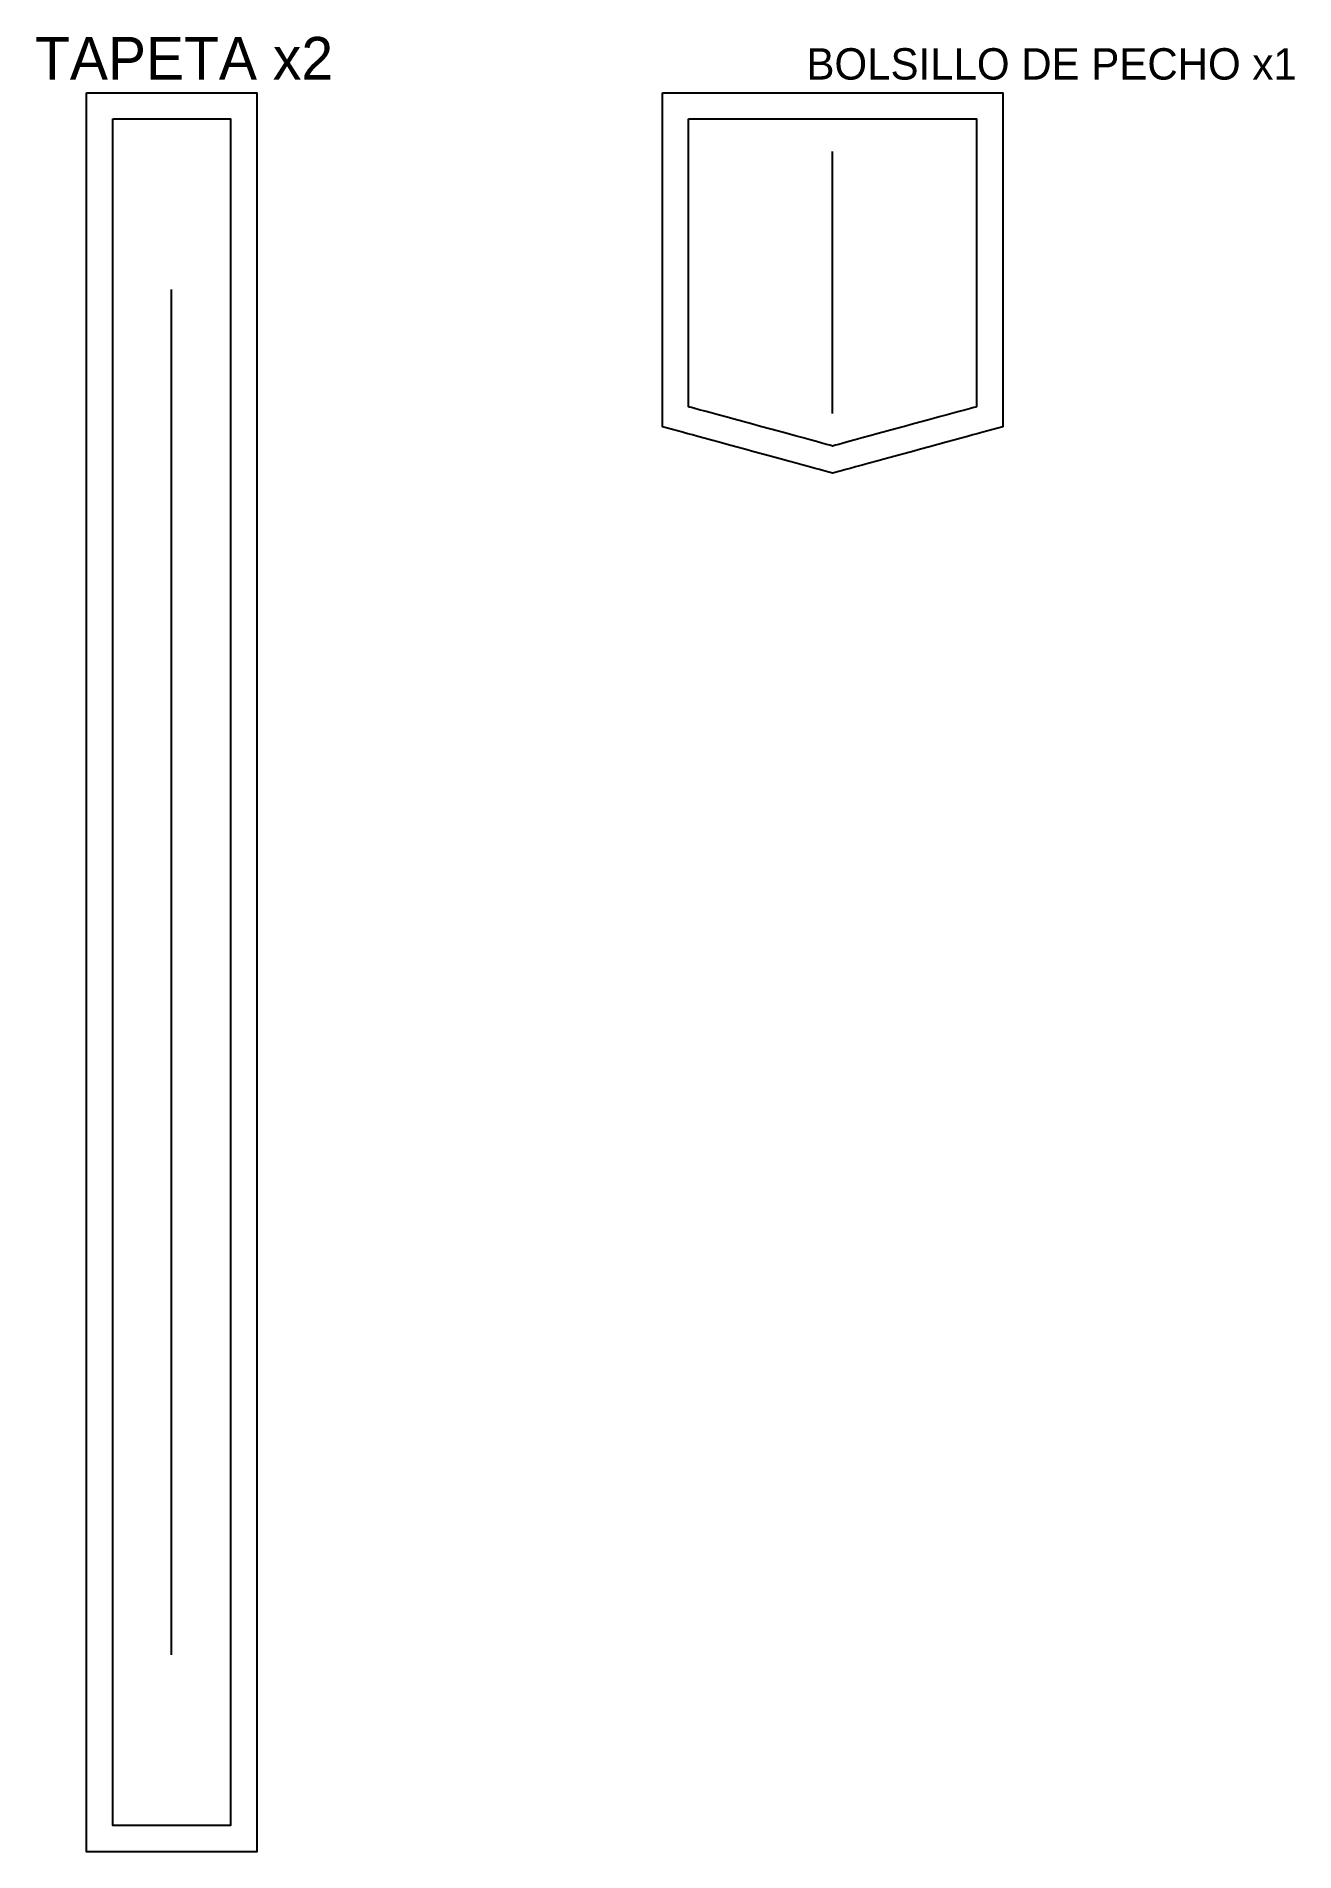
# Model space of a CAD drawing. Header units: centimetres. Extents: x -1 to 554, y -148 to 3.
# Drawn here: x 506.1 to 554.1, y -148.2 to -78.8 of the extents above; entities that cross this region are included whole.
import ezdxf

# ---------------------------------------------------------------- set-up
doc = ezdxf.new("R2010")
doc.units = ezdxf.units.CM
for name, color, linetype in [('15_SeamAllowance', 4, 'CONTINUOUS'), ('1_Boundary', 7, 'CONTINUOUS'), ('5_Grainline', 3, 'CONTINUOUS'), ('8_Text', 7, 'CONTINUOUS')]:
    doc.layers.add(name, color=color, linetype=linetype)

msp = doc.modelspace()

# ---------------------------------------------------------------- texts
at = {"layer": '8_Text'}
for s, height, p in [('TAPETA x2', 1.63, (506.034, -80.5)), ('BOLSILLO DE PECHO x1', 1.2, (535.5, -80.5))]:
    msp.add_text(s, height=height, dxfattribs=at).set_placement(p)

# ---------------------------------------------------------------- linework, layer by layer
at = {"layer": '15_SeamAllowance'}
for points in [[(508, -81), (509.0228, -81), (509.0885, -81), (509.1934, -81), (509.3333, -81), (509.5046, -81), (509.7031, -81), (509.9251, -81), (510.1667, -81), (510.4238, -81), (510.6927, -81), (510.9694, -81), (511.25, -81), (511.5306, -81), (511.8073, -81), (512.0762, -81), (512.3333, -81), (512.5749, -81), (512.7969, -81), (512.9954, -81), (513.1667, -81), (513.3066, -81), (513.4115, -81), (513.4772, -81), (514.5, -81), (514.5, -82.3302), (514.5, -83.2829), (514.5, -84.8016), (514.5, -86.8296), (514.5, -89.3105), (514.5, -92.1875), (514.5, -95.4041), (514.5, -98.9037), (514.5, -102.6297), (514.5, -106.5255), (514.5, -110.5344), (514.5, -114.6), (514.5, -118.6656), (514.5, -122.6745), (514.5, -126.5703), (514.5, -130.2963), (514.5, -133.7959), (514.5, -137.0125), (514.5, -139.8895), (514.5, -142.3704), (514.5, -144.3984), (514.5, -145.9171), (514.5, -146.8698), (514.5, -148.2), (513.4772, -148.2), (513.4115, -148.2), (513.3066, -148.2), (513.1667, -148.2), (512.9954, -148.2), (512.7969, -148.2), (512.5749, -148.2), (512.3333, -148.2), (512.0762, -148.2), (511.8073, -148.2), (511.5306, -148.2), (511.25, -148.2), (510.9694, -148.2), (510.6927, -148.2), (510.4238, -148.2), (510.1667, -148.2), (509.9251, -148.2), (509.7031, -148.2), (509.5046, -148.2), (509.3333, -148.2), (509.1934, -148.2), (509.0885, -148.2), (509.0228, -148.2), (508, -148.2), (508, -146.8698), (508, -145.9171), (508, -144.3984), (508, -142.3704), (508, -139.8895), (508, -137.0125), (508, -133.7959), (508, -130.2963), (508, -126.5703), (508, -122.6745), (508, -118.6656), (508, -114.6), (508, -110.5344), (508, -106.5255), (508, -102.6297), (508, -98.9037), (508, -95.4041), (508, -92.1875), (508, -89.3105), (508, -86.8296), (508, -84.8016), (508, -83.2829), (508, -82.3302)], [(530, -81), (531.0557, -81), (531.2164, -81), (531.4727, -81), (531.8148, -81), (532.2334, -81), (532.7188, -81), (533.2614, -81), (533.8519, -81), (534.4805, -81), (535.1377, -81), (535.8141, -81), (536.5, -81), (537.1859, -81), (537.8623, -81), (538.5195, -81), (539.1481, -81), (539.7386, -81), (540.2813, -81), (540.7666, -81), (541.1852, -81), (541.5273, -81), (541.7836, -81), (541.9443, -81), (543, -81), (543, -82.0557), (543, -82.2164), (543, -82.4727), (543, -82.8148), (543, -83.2334), (543, -83.7188), (543, -84.2614), (543, -84.8519), (543, -85.4805), (543, -86.1377), (543, -86.8141), (543, -87.5), (543, -88.1859), (543, -88.8623), (543, -89.5195), (543, -90.1481), (543, -90.7386), (543, -91.2813), (543, -91.7666), (543, -92.1852), (543, -92.5273), (543, -92.7836), (543, -92.9443), (543, -93.7638), (542.2353, -93.9724), (542.1549, -93.9943), (542.0268, -94.0292), (541.8557, -94.0759), (541.6464, -94.1329), (541.4037, -94.1991), (541.1324, -94.2731), (540.8372, -94.3537), (540.5229, -94.4394), (540.1943, -94.529), (539.8561, -94.6212), (539.5131, -94.7148), (539.1702, -94.8083), (538.832, -94.9005), (538.5034, -94.9902), (538.189, -95.0759), (537.8938, -95.1564), (537.6225, -95.2304), (537.3798, -95.2966), (537.1705, -95.3537), (536.9994, -95.4003), (536.8713, -95.4352), (536.791, -95.4572), (536.5, -95.5365), (536.209, -95.4572), (536.1287, -95.4352), (536.0006, -95.4003), (535.8295, -95.3537), (535.6202, -95.2966), (535.3775, -95.2304), (535.1062, -95.1564), (534.811, -95.0759), (534.4966, -94.9902), (534.168, -94.9005), (533.8298, -94.8083), (533.4869, -94.7148), (533.1439, -94.6212), (532.8057, -94.529), (532.4771, -94.4394), (532.1628, -94.3537), (531.8676, -94.2731), (531.5963, -94.1991), (531.3536, -94.1329), (531.1443, -94.0759), (530.9732, -94.0292), (530.8451, -93.9943), (530.7647, -93.9724), (530, -93.7638), (530, -92.9443), (530, -92.7836), (530, -92.5273), (530, -92.1852), (530, -91.7666), (530, -91.2813), (530, -90.7386), (530, -90.1481), (530, -89.5195), (530, -88.8623), (530, -88.1859), (530, -87.5), (530, -86.8141), (530, -86.1377), (530, -85.4805), (530, -84.8519), (530, -84.2614), (530, -83.7188), (530, -83.2334), (530, -82.8148), (530, -82.4727), (530, -82.2164), (530, -82.0557)]]:
    msp.add_lwpolyline(points, close=True, dxfattribs=at)
at = {"layer": '1_Boundary'}
for points in [[(509, -82), (509.0228, -82), (509.0885, -82), (509.1934, -82), (509.3333, -82), (509.5046, -82), (509.7031, -82), (509.9251, -82), (510.1667, -82), (510.4238, -82), (510.6927, -82), (510.9694, -82), (511.25, -82), (511.5306, -82), (511.8073, -82), (512.0762, -82), (512.3333, -82), (512.5749, -82), (512.7969, -82), (512.9954, -82), (513.1667, -82), (513.3066, -82), (513.4115, -82), (513.4772, -82), (513.5, -82), (513.5, -82.3302), (513.5, -83.2829), (513.5, -84.8016), (513.5, -86.8296), (513.5, -89.3105), (513.5, -92.1875), (513.5, -95.4041), (513.5, -98.9037), (513.5, -102.6297), (513.5, -106.5255), (513.5, -110.5344), (513.5, -114.6), (513.5, -118.6656), (513.5, -122.6745), (513.5, -126.5703), (513.5, -130.2963), (513.5, -133.7959), (513.5, -137.0125), (513.5, -139.8895), (513.5, -142.3704), (513.5, -144.3984), (513.5, -145.9171), (513.5, -146.8698), (513.5, -147.2), (513.4772, -147.2), (513.4115, -147.2), (513.3066, -147.2), (513.1667, -147.2), (512.9954, -147.2), (512.7969, -147.2), (512.5749, -147.2), (512.3333, -147.2), (512.0762, -147.2), (511.8073, -147.2), (511.5306, -147.2), (511.25, -147.2), (510.9694, -147.2), (510.6927, -147.2), (510.4238, -147.2), (510.1667, -147.2), (509.9251, -147.2), (509.7031, -147.2), (509.5046, -147.2), (509.3333, -147.2), (509.1934, -147.2), (509.0885, -147.2), (509.0228, -147.2), (509, -147.2), (509, -146.8698), (509, -145.9171), (509, -144.3984), (509, -142.3704), (509, -139.8895), (509, -137.0125), (509, -133.7959), (509, -130.2963), (509, -126.5703), (509, -122.6745), (509, -118.6656), (509, -114.6), (509, -110.5344), (509, -106.5255), (509, -102.6297), (509, -98.9037), (509, -95.4041), (509, -92.1875), (509, -89.3105), (509, -86.8296), (509, -84.8016), (509, -83.2829), (509, -82.3302), (509, -82)], [(531, -82), (531.0557, -82), (531.2164, -82), (531.4727, -82), (531.8148, -82), (532.2334, -82), (532.7188, -82), (533.2614, -82), (533.8519, -82), (534.4805, -82), (535.1377, -82), (535.8141, -82), (536.5, -82), (537.1859, -82), (537.8623, -82), (538.5195, -82), (539.1481, -82), (539.7386, -82), (540.2813, -82), (540.7666, -82), (541.1852, -82), (541.5273, -82), (541.7836, -82), (541.9443, -82), (542, -82), (542, -82.0557), (542, -82.2164), (542, -82.4727), (542, -82.8148), (542, -83.2334), (542, -83.7188), (542, -84.2614), (542, -84.8519), (542, -85.4805), (542, -86.1377), (542, -86.8141), (542, -87.5), (542, -88.1859), (542, -88.8623), (542, -89.5195), (542, -90.1481), (542, -90.7386), (542, -91.2813), (542, -91.7666), (542, -92.1852), (542, -92.5273), (542, -92.7836), (542, -92.9443), (542, -93), (541.9721, -93.0076), (541.8918, -93.0295), (541.7637, -93.0645), (541.5926, -93.1111), (541.3833, -93.1682), (541.1406, -93.2344), (540.8693, -93.3084), (540.5741, -93.3889), (540.2598, -93.4746), (539.9311, -93.5642), (539.593, -93.6565), (539.25, -93.75), (538.907, -93.8435), (538.5689, -93.9358), (538.2402, -94.0254), (537.9259, -94.1111), (537.6307, -94.1916), (537.3594, -94.2656), (537.1167, -94.3318), (536.9074, -94.3889), (536.7363, -94.4355), (536.6082, -94.4705), (536.5279, -94.4924), (536.5, -94.5), (536.4721, -94.4924), (536.3918, -94.4705), (536.2637, -94.4355), (536.0926, -94.3889), (535.8833, -94.3318), (535.6406, -94.2656), (535.3693, -94.1916), (535.0741, -94.1111), (534.7598, -94.0254), (534.4311, -93.9358), (534.093, -93.8435), (533.75, -93.75), (533.407, -93.6565), (533.0689, -93.5642), (532.7402, -93.4746), (532.4259, -93.3889), (532.1307, -93.3084), (531.8594, -93.2344), (531.6167, -93.1682), (531.4074, -93.1111), (531.2363, -93.0645), (531.1082, -93.0295), (531.0279, -93.0076), (531, -93), (531, -92.9443), (531, -92.7836), (531, -92.5273), (531, -92.1852), (531, -91.7666), (531, -91.2813), (531, -90.7386), (531, -90.1481), (531, -89.5195), (531, -88.8623), (531, -88.1859), (531, -87.5), (531, -86.8141), (531, -86.1377), (531, -85.4805), (531, -84.8519), (531, -84.2614), (531, -83.7188), (531, -83.2334), (531, -82.8148), (531, -82.4727), (531, -82.2164), (531, -82.0557), (531, -82)]]:
    msp.add_lwpolyline(points, close=True, dxfattribs=at)
at = {"layer": '5_Grainline'}
for p, q in [((536.5, -93.25), (536.5, -83.25)), ((511.25, -140.68), (511.25, -88.52))]:
    msp.add_line(p, q, dxfattribs=at)

msp.set_redraw_order([(e.dxf.handle, doc.entitydb.next_handle()) for e in msp.query("TEXT MTEXT ATTDEF DIMENSION ARC_DIMENSION")])  # texts and dimensions are drawn at this point

doc.saveas('drawing.dxf')
